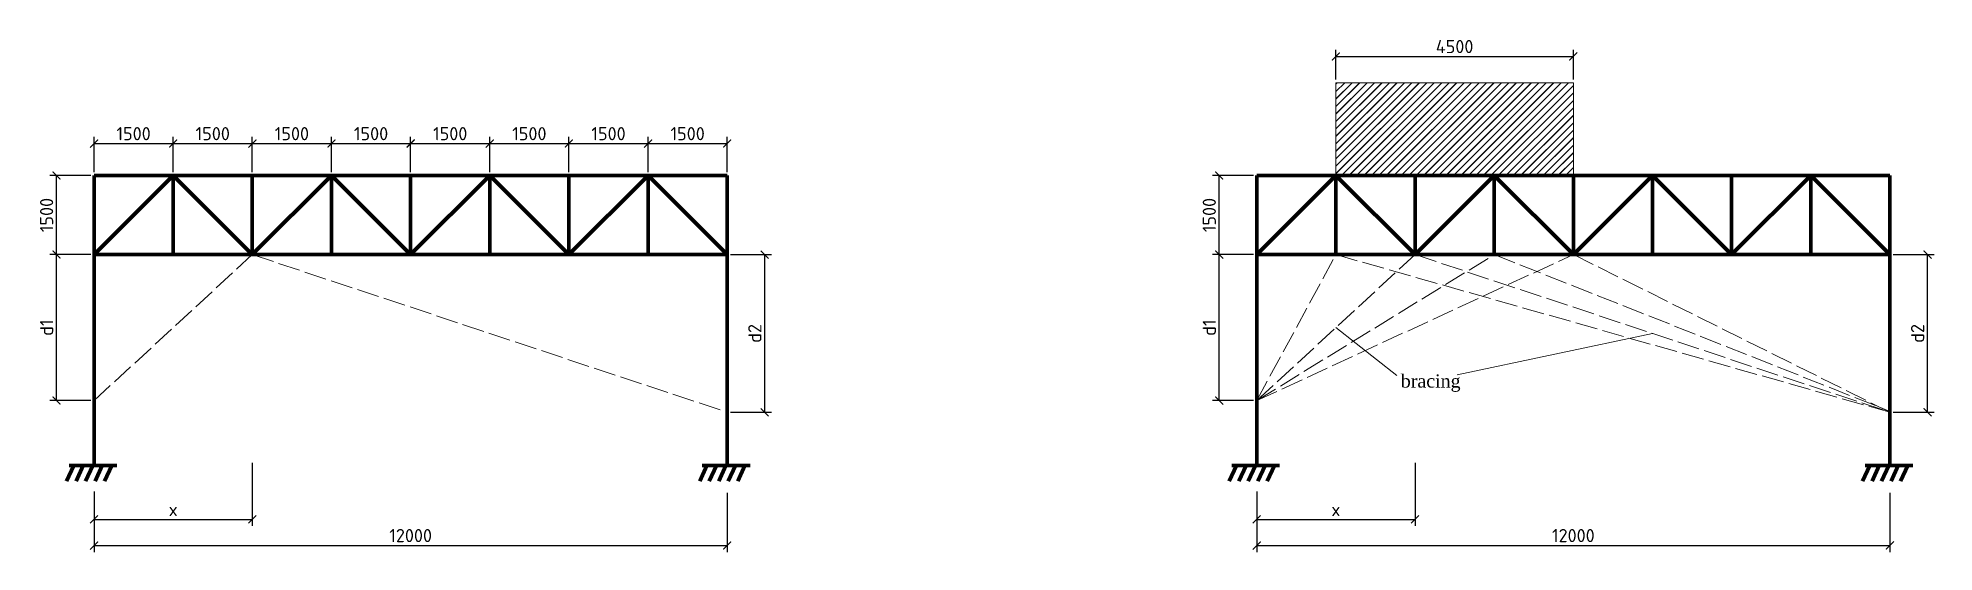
# Model space of a CAD drawing. Header units: millimetres. Extents: x 0 to 4970, y -594 to 1412.
# Drawn here: x 1634 to 1993.3, y 696 to 793.4 of the extents above; entities that cross this region are included whole.
import ezdxf

# ---------------------------------------------------------------- set-up
doc = ezdxf.new("R2010")
doc.units = ezdxf.units.MM
doc.header["$LTSCALE"] = 0.35
doc.header["$PDMODE"] = 3
doc.linetypes.add('ACAD_ISO02W100', pattern=[15, 12, -3])
doc.layers.get('0').update_dxf_attribs({"lineweight": 50})
doc.layers.add('0.35', color=7, linetype='Continuous', lineweight=35)
doc.layers.add('Kich Thuoc', color=1, linetype='Continuous', lineweight=20)
doc.styles.get("Standard").update_dxf_attribs({"font": 'isocpeur.ttf'})
doc.styles.add('vNTNS', font='times.ttf')
doc.dimstyles.new('Dim100', dxfattribs={"dimtxt": 2.5, "dimasz": 1.5, "dimexe": 1.25, "dimexo": 0.625, "dimtad": 1, "dimlfac": 100, "dimtxsty": 'Standard', "dimblk": 'ARCHTICK', "dimcen": 2.5, "dimadec": 0, "dimazin": 0, "dimtfac": 1, "dimtmove": 0, "dimatfit": 3, "dimfxl": 1, "dimarcsym": 0})

msp = doc.modelspace()

# ---------------------------------------------------------------- texts
at = {"layer": 'Kich Thuoc', "color": 0, "insert": (1892.272596, 729.669282), "char_height": 2.5, "width": 32.4552892, "attachment_point": 1, "style": 'vNTNS'}
msp.add_mtext('bracing', dxfattribs=at)

# ---------------------------------------------------------------- blocks, each defined once
blk = doc.blocks.new('_ArchTick')
at = {"color": 0, "linetype": 'ByBlock', "const_width": 0.15}
blk.add_lwpolyline([(-0.5, -0.5), (0.5, 0.5)], dxfattribs=at)
blk = doc.blocks.new('*D2465')
at = {"layer": 'Defpoints', "color": 0}
for p in [(1637.5, 767.37), (1644.62, 767.37), (1644.62, 752.37)]:
    blk.add_point(p, dxfattribs=at)
at = {"layer": 'Kich Thuoc', "color": 0, "lineweight": -2}
for p, q in [((1643.99, 767.37), (1636.25, 767.37)), ((1637.5, 752.37), (1637.5, 767.37)), ((1643.99, 752.37), (1636.25, 752.37))]:
    blk.add_line(p, q, dxfattribs=at)
at = {"layer": 'Kich Thuoc', "color": 0, "lineweight": -2, "xscale": 1.5, "yscale": 1.5, "zscale": 1.5}
for p, rotation in [((1637.5, 767.37), 90), ((1637.5, 752.37), 270)]:
    blk.add_blockref('_ArchTick', p, dxfattribs=dict(at, rotation=rotation))
at = {"layer": 'Kich Thuoc', "color": 0, "insert": (1635.63, 759.87), "char_height": 2.5, "attachment_point": 5, "rotation": 90}
blk.add_mtext('1500', dxfattribs=at)
blk = doc.blocks.new('*D2454')
at = {"layer": 'Defpoints', "color": 0}
for p in [(1644.62, 707.86), (1764.62, 707.86), (1764.62, 697.24)]:
    blk.add_point(p, dxfattribs=at)
at = {"layer": 'Kich Thuoc', "color": 0, "lineweight": -2}
for p, q in [((1644.62, 707.23), (1644.62, 695.99)), ((1764.62, 707.23), (1764.62, 695.99)), ((1644.62, 697.24), (1764.62, 697.24))]:
    blk.add_line(p, q, dxfattribs=at)
at = {"layer": 'Kich Thuoc', "color": 0, "lineweight": -2, "xscale": 1.5, "yscale": 1.5, "zscale": 1.5, "rotation": 180}
blk.add_blockref('_ArchTick', (1644.62, 697.24), dxfattribs=at)
at = {"layer": 'Kich Thuoc', "color": 0, "lineweight": -2, "xscale": 1.5, "yscale": 1.5, "zscale": 1.5}
blk.add_blockref('_ArchTick', (1764.62, 697.24), dxfattribs=at)
at = {"layer": 'Kich Thuoc', "color": 0, "insert": (1704.62, 699.12), "char_height": 2.5, "attachment_point": 5}
blk.add_mtext('12000', dxfattribs=at)
blk = doc.blocks.new('*D2466')
at = {"layer": 'Defpoints', "color": 0}
for p in [(1659.62, 773.42), (1644.62, 767.37), (1659.62, 767.37)]:
    blk.add_point(p, dxfattribs=at)
at = {"layer": 'Kich Thuoc', "color": 0, "lineweight": -2}
for p, q in [((1644.62, 767.99), (1644.62, 774.67)), ((1644.62, 773.42), (1659.62, 773.42)), ((1659.62, 767.99), (1659.62, 774.67))]:
    blk.add_line(p, q, dxfattribs=at)
at = {"layer": 'Kich Thuoc', "color": 0, "lineweight": -2, "xscale": 1.5, "yscale": 1.5, "zscale": 1.5, "rotation": 180}
blk.add_blockref('_ArchTick', (1644.62, 773.42), dxfattribs=at)
at = {"layer": 'Kich Thuoc', "color": 0, "lineweight": -2, "xscale": 1.5, "yscale": 1.5, "zscale": 1.5}
blk.add_blockref('_ArchTick', (1659.62, 773.42), dxfattribs=at)
at = {"layer": 'Kich Thuoc', "color": 0, "insert": (1652.12, 775.29), "char_height": 2.5, "attachment_point": 5}
blk.add_mtext('1500', dxfattribs=at)
blk = doc.blocks.new('*D2455')
at = {"layer": 'Defpoints', "color": 0}
for p in [(1674.62, 773.42), (1659.62, 767.37), (1674.62, 767.37)]:
    blk.add_point(p, dxfattribs=at)
at = {"layer": 'Kich Thuoc', "color": 0, "lineweight": -2}
for p, q in [((1659.62, 767.99), (1659.62, 774.67)), ((1659.62, 773.42), (1674.62, 773.42)), ((1674.62, 767.99), (1674.62, 774.67))]:
    blk.add_line(p, q, dxfattribs=at)
at = {"layer": 'Kich Thuoc', "color": 0, "lineweight": -2, "xscale": 1.5, "yscale": 1.5, "zscale": 1.5, "rotation": 180}
blk.add_blockref('_ArchTick', (1659.62, 773.42), dxfattribs=at)
at = {"layer": 'Kich Thuoc', "color": 0, "lineweight": -2, "xscale": 1.5, "yscale": 1.5, "zscale": 1.5}
blk.add_blockref('_ArchTick', (1674.62, 773.42), dxfattribs=at)
at = {"layer": 'Kich Thuoc', "color": 0, "insert": (1667.12, 775.29), "char_height": 2.5, "attachment_point": 5}
blk.add_mtext('1500', dxfattribs=at)
blk = doc.blocks.new('*D2456')
at = {"layer": 'Defpoints', "color": 0}
for p in [(1689.62, 773.42), (1674.62, 767.37), (1689.62, 767.37)]:
    blk.add_point(p, dxfattribs=at)
at = {"layer": 'Kich Thuoc', "color": 0, "lineweight": -2}
for p, q in [((1674.62, 767.99), (1674.62, 774.67)), ((1674.62, 773.42), (1689.62, 773.42)), ((1689.62, 767.99), (1689.62, 774.67))]:
    blk.add_line(p, q, dxfattribs=at)
at = {"layer": 'Kich Thuoc', "color": 0, "lineweight": -2, "xscale": 1.5, "yscale": 1.5, "zscale": 1.5, "rotation": 180}
blk.add_blockref('_ArchTick', (1674.62, 773.42), dxfattribs=at)
at = {"layer": 'Kich Thuoc', "color": 0, "lineweight": -2, "xscale": 1.5, "yscale": 1.5, "zscale": 1.5}
blk.add_blockref('_ArchTick', (1689.62, 773.42), dxfattribs=at)
at = {"layer": 'Kich Thuoc', "color": 0, "insert": (1682.12, 775.29), "char_height": 2.5, "attachment_point": 5}
blk.add_mtext('1500', dxfattribs=at)
blk = doc.blocks.new('*D2457')
at = {"layer": 'Defpoints', "color": 0}
for p in [(1704.62, 773.42), (1689.62, 767.37), (1704.62, 767.37)]:
    blk.add_point(p, dxfattribs=at)
at = {"layer": 'Kich Thuoc', "color": 0, "lineweight": -2}
for p, q in [((1689.62, 767.99), (1689.62, 774.67)), ((1689.62, 773.42), (1704.62, 773.42)), ((1704.62, 767.99), (1704.62, 774.67))]:
    blk.add_line(p, q, dxfattribs=at)
at = {"layer": 'Kich Thuoc', "color": 0, "lineweight": -2, "xscale": 1.5, "yscale": 1.5, "zscale": 1.5, "rotation": 180}
blk.add_blockref('_ArchTick', (1689.62, 773.42), dxfattribs=at)
at = {"layer": 'Kich Thuoc', "color": 0, "lineweight": -2, "xscale": 1.5, "yscale": 1.5, "zscale": 1.5}
blk.add_blockref('_ArchTick', (1704.62, 773.42), dxfattribs=at)
at = {"layer": 'Kich Thuoc', "color": 0, "insert": (1697.12, 775.29), "char_height": 2.5, "attachment_point": 5}
blk.add_mtext('1500', dxfattribs=at)
blk = doc.blocks.new('*D2458')
at = {"layer": 'Defpoints', "color": 0}
for p in [(1719.62, 773.42), (1704.62, 767.37), (1719.62, 767.37)]:
    blk.add_point(p, dxfattribs=at)
at = {"layer": 'Kich Thuoc', "color": 0, "lineweight": -2}
for p, q in [((1704.62, 767.99), (1704.62, 774.67)), ((1704.62, 773.42), (1719.62, 773.42)), ((1719.62, 767.99), (1719.62, 774.67))]:
    blk.add_line(p, q, dxfattribs=at)
at = {"layer": 'Kich Thuoc', "color": 0, "lineweight": -2, "xscale": 1.5, "yscale": 1.5, "zscale": 1.5, "rotation": 180}
blk.add_blockref('_ArchTick', (1704.62, 773.42), dxfattribs=at)
at = {"layer": 'Kich Thuoc', "color": 0, "lineweight": -2, "xscale": 1.5, "yscale": 1.5, "zscale": 1.5}
blk.add_blockref('_ArchTick', (1719.62, 773.42), dxfattribs=at)
at = {"layer": 'Kich Thuoc', "color": 0, "insert": (1712.12, 775.29), "char_height": 2.5, "attachment_point": 5}
blk.add_mtext('1500', dxfattribs=at)
blk = doc.blocks.new('*D2459')
at = {"layer": 'Defpoints', "color": 0}
for p in [(1734.62, 773.42), (1719.62, 767.37), (1734.62, 767.37)]:
    blk.add_point(p, dxfattribs=at)
at = {"layer": 'Kich Thuoc', "color": 0, "lineweight": -2}
for p, q in [((1719.62, 767.99), (1719.62, 774.67)), ((1719.62, 773.42), (1734.62, 773.42)), ((1734.62, 767.99), (1734.62, 774.67))]:
    blk.add_line(p, q, dxfattribs=at)
at = {"layer": 'Kich Thuoc', "color": 0, "lineweight": -2, "xscale": 1.5, "yscale": 1.5, "zscale": 1.5, "rotation": 180}
blk.add_blockref('_ArchTick', (1719.62, 773.42), dxfattribs=at)
at = {"layer": 'Kich Thuoc', "color": 0, "lineweight": -2, "xscale": 1.5, "yscale": 1.5, "zscale": 1.5}
blk.add_blockref('_ArchTick', (1734.62, 773.42), dxfattribs=at)
at = {"layer": 'Kich Thuoc', "color": 0, "insert": (1727.12, 775.29), "char_height": 2.5, "attachment_point": 5}
blk.add_mtext('1500', dxfattribs=at)
blk = doc.blocks.new('*D2460')
at = {"layer": 'Defpoints', "color": 0}
for p in [(1749.62, 773.42), (1734.62, 767.37), (1749.62, 767.37)]:
    blk.add_point(p, dxfattribs=at)
at = {"layer": 'Kich Thuoc', "color": 0, "lineweight": -2}
for p, q in [((1734.62, 767.99), (1734.62, 774.67)), ((1734.62, 773.42), (1749.62, 773.42)), ((1749.62, 767.99), (1749.62, 774.67))]:
    blk.add_line(p, q, dxfattribs=at)
at = {"layer": 'Kich Thuoc', "color": 0, "lineweight": -2, "xscale": 1.5, "yscale": 1.5, "zscale": 1.5, "rotation": 180}
blk.add_blockref('_ArchTick', (1734.62, 773.42), dxfattribs=at)
at = {"layer": 'Kich Thuoc', "color": 0, "lineweight": -2, "xscale": 1.5, "yscale": 1.5, "zscale": 1.5}
blk.add_blockref('_ArchTick', (1749.62, 773.42), dxfattribs=at)
at = {"layer": 'Kich Thuoc', "color": 0, "insert": (1742.12, 775.29), "char_height": 2.5, "attachment_point": 5}
blk.add_mtext('1500', dxfattribs=at)
blk = doc.blocks.new('*D2461')
at = {"layer": 'Defpoints', "color": 0}
for p in [(1764.62, 773.42), (1749.62, 767.37), (1764.62, 767.37)]:
    blk.add_point(p, dxfattribs=at)
at = {"layer": 'Kich Thuoc', "color": 0, "lineweight": -2}
for p, q in [((1749.62, 767.99), (1749.62, 774.67)), ((1749.62, 773.42), (1764.62, 773.42)), ((1764.62, 767.99), (1764.62, 774.67))]:
    blk.add_line(p, q, dxfattribs=at)
at = {"layer": 'Kich Thuoc', "color": 0, "lineweight": -2, "xscale": 1.5, "yscale": 1.5, "zscale": 1.5, "rotation": 180}
blk.add_blockref('_ArchTick', (1749.62, 773.42), dxfattribs=at)
at = {"layer": 'Kich Thuoc', "color": 0, "lineweight": -2, "xscale": 1.5, "yscale": 1.5, "zscale": 1.5}
blk.add_blockref('_ArchTick', (1764.62, 773.42), dxfattribs=at)
at = {"layer": 'Kich Thuoc', "color": 0, "insert": (1757.12, 775.29), "char_height": 2.5, "attachment_point": 5}
blk.add_mtext('1500', dxfattribs=at)
blk = doc.blocks.new('*D2462')
at = {"layer": 'Defpoints', "color": 0}
for p in [(1637.5, 752.37), (1644.62, 752.37), (1644.62, 724.7)]:
    blk.add_point(p, dxfattribs=at)
at = {"layer": 'Kich Thuoc', "color": 0, "lineweight": -2}
for p, q in [((1643.99, 752.37), (1636.25, 752.37)), ((1637.5, 724.7), (1637.5, 752.37)), ((1643.99, 724.7), (1636.25, 724.7))]:
    blk.add_line(p, q, dxfattribs=at)
at = {"layer": 'Kich Thuoc', "color": 0, "lineweight": -2, "xscale": 1.5, "yscale": 1.5, "zscale": 1.5}
for p, rotation in [((1637.5, 752.37), 90), ((1637.5, 724.7), 270)]:
    blk.add_blockref('_ArchTick', p, dxfattribs=dict(at, rotation=rotation))
at = {"layer": 'Kich Thuoc', "color": 0, "insert": (1635.63, 738.53), "char_height": 2.5, "attachment_point": 5, "rotation": 90}
blk.add_mtext('d1', dxfattribs=at)
blk = doc.blocks.new('*D2463')
at = {"layer": 'Defpoints', "color": 0}
for p in [(1674.62, 713.55), (1644.62, 708.13), (1674.62, 702.19)]:
    blk.add_point(p, dxfattribs=at)
at = {"layer": 'Kich Thuoc', "color": 0, "lineweight": -2}
for p, q in [((1674.62, 712.92), (1674.62, 700.94)), ((1644.62, 707.5), (1644.62, 700.94)), ((1644.62, 702.19), (1674.62, 702.19))]:
    blk.add_line(p, q, dxfattribs=at)
at = {"layer": 'Kich Thuoc', "color": 0, "lineweight": -2, "xscale": 1.5, "yscale": 1.5, "zscale": 1.5, "rotation": 180}
blk.add_blockref('_ArchTick', (1644.62, 702.19), dxfattribs=at)
at = {"layer": 'Kich Thuoc', "color": 0, "lineweight": -2, "xscale": 1.5, "yscale": 1.5, "zscale": 1.5}
blk.add_blockref('_ArchTick', (1674.62, 702.19), dxfattribs=at)
at = {"layer": 'Kich Thuoc', "color": 0, "insert": (1659.62, 704.06), "char_height": 2.5, "attachment_point": 5}
blk.add_mtext('x', dxfattribs=at)
blk = doc.blocks.new('*D2464')
at = {"layer": 'Defpoints', "color": 0}
for p in [(1764.62, 752.37), (1771.73, 752.37), (1764.62, 722.49)]:
    blk.add_point(p, dxfattribs=at)
at = {"layer": 'Kich Thuoc', "color": 0, "lineweight": -2}
for p, q in [((1765.24, 752.37), (1772.98, 752.37)), ((1771.73, 722.49), (1771.73, 752.37)), ((1765.24, 722.49), (1772.98, 722.49))]:
    blk.add_line(p, q, dxfattribs=at)
at = {"layer": 'Kich Thuoc', "color": 0, "lineweight": -2, "xscale": 1.5, "yscale": 1.5, "zscale": 1.5}
for p, rotation in [((1771.73, 752.37), 90), ((1771.73, 722.49), 270)]:
    blk.add_blockref('_ArchTick', p, dxfattribs=dict(at, rotation=rotation))
at = {"layer": 'Kich Thuoc', "color": 0, "insert": (1769.85, 737.43), "char_height": 2.5, "attachment_point": 5, "rotation": 90}
blk.add_mtext('d2', dxfattribs=at)
blk = doc.blocks.new('*D2473')
at = {"layer": 'Defpoints', "color": 0}
for p in [(1857.86, 767.37), (1864.97, 767.37), (1864.97, 752.37)]:
    blk.add_point(p, dxfattribs=at)
at = {"layer": 'Kich Thuoc', "color": 0, "lineweight": -2}
for p, q in [((1864.35, 767.37), (1856.61, 767.37)), ((1857.86, 752.37), (1857.86, 767.37)), ((1864.35, 752.37), (1856.61, 752.37))]:
    blk.add_line(p, q, dxfattribs=at)
at = {"layer": 'Kich Thuoc', "color": 0, "lineweight": -2, "xscale": 1.5, "yscale": 1.5, "zscale": 1.5}
for p, rotation in [((1857.86, 767.37), 90), ((1857.86, 752.37), 270)]:
    blk.add_blockref('_ArchTick', p, dxfattribs=dict(at, rotation=rotation))
at = {"layer": 'Kich Thuoc', "color": 0, "insert": (1855.98, 759.87), "char_height": 2.5, "attachment_point": 5, "rotation": 90}
blk.add_mtext('1500', dxfattribs=at)
blk = doc.blocks.new('*D2468')
at = {"layer": 'Defpoints', "color": 0}
for p in [(1864.97, 707.86), (1984.97, 707.86), (1984.97, 697.24)]:
    blk.add_point(p, dxfattribs=at)
at = {"layer": 'Kich Thuoc', "color": 0, "lineweight": -2}
for p, q in [((1864.97, 707.23), (1864.97, 695.99)), ((1984.97, 707.23), (1984.97, 695.99)), ((1864.97, 697.24), (1984.97, 697.24))]:
    blk.add_line(p, q, dxfattribs=at)
at = {"layer": 'Kich Thuoc', "color": 0, "lineweight": -2, "xscale": 1.5, "yscale": 1.5, "zscale": 1.5, "rotation": 180}
blk.add_blockref('_ArchTick', (1864.97, 697.24), dxfattribs=at)
at = {"layer": 'Kich Thuoc', "color": 0, "lineweight": -2, "xscale": 1.5, "yscale": 1.5, "zscale": 1.5}
blk.add_blockref('_ArchTick', (1984.97, 697.24), dxfattribs=at)
at = {"layer": 'Kich Thuoc', "color": 0, "insert": (1924.97, 699.12), "char_height": 2.5, "attachment_point": 5}
blk.add_mtext('12000', dxfattribs=at)
blk = doc.blocks.new('*D2469')
at = {"layer": 'Defpoints', "color": 0}
for p in [(1857.86, 752.37), (1864.97, 752.37), (1864.97, 724.7)]:
    blk.add_point(p, dxfattribs=at)
at = {"layer": 'Kich Thuoc', "color": 0, "lineweight": -2}
for p, q in [((1864.35, 752.37), (1856.61, 752.37)), ((1857.86, 724.7), (1857.86, 752.37)), ((1864.35, 724.7), (1856.61, 724.7))]:
    blk.add_line(p, q, dxfattribs=at)
at = {"layer": 'Kich Thuoc', "color": 0, "lineweight": -2, "xscale": 1.5, "yscale": 1.5, "zscale": 1.5}
for p, rotation in [((1857.86, 752.37), 90), ((1857.86, 724.7), 270)]:
    blk.add_blockref('_ArchTick', p, dxfattribs=dict(at, rotation=rotation))
at = {"layer": 'Kich Thuoc', "color": 0, "insert": (1855.98, 738.53), "char_height": 2.5, "attachment_point": 5, "rotation": 90}
blk.add_mtext('d1', dxfattribs=at)
blk = doc.blocks.new('*D2470')
at = {"layer": 'Defpoints', "color": 0}
for p in [(1894.97, 713.55), (1864.97, 708.13), (1894.97, 702.19)]:
    blk.add_point(p, dxfattribs=at)
at = {"layer": 'Kich Thuoc', "color": 0, "lineweight": -2}
for p, q in [((1894.97, 712.92), (1894.97, 700.94)), ((1864.97, 707.5), (1864.97, 700.94)), ((1864.97, 702.19), (1894.97, 702.19))]:
    blk.add_line(p, q, dxfattribs=at)
at = {"layer": 'Kich Thuoc', "color": 0, "lineweight": -2, "xscale": 1.5, "yscale": 1.5, "zscale": 1.5, "rotation": 180}
blk.add_blockref('_ArchTick', (1864.97, 702.19), dxfattribs=at)
at = {"layer": 'Kich Thuoc', "color": 0, "lineweight": -2, "xscale": 1.5, "yscale": 1.5, "zscale": 1.5}
blk.add_blockref('_ArchTick', (1894.97, 702.19), dxfattribs=at)
at = {"layer": 'Kich Thuoc', "color": 0, "insert": (1879.97, 704.06), "char_height": 2.5, "attachment_point": 5}
blk.add_mtext('x', dxfattribs=at)
blk = doc.blocks.new('*D2471')
at = {"layer": 'Defpoints', "color": 0}
for p in [(1984.97, 752.37), (1992.09, 752.37), (1984.97, 722.49)]:
    blk.add_point(p, dxfattribs=at)
at = {"layer": 'Kich Thuoc', "color": 0, "lineweight": -2}
for p, q in [((1985.6, 752.37), (1993.34, 752.37)), ((1992.09, 722.49), (1992.09, 752.37)), ((1985.6, 722.49), (1993.34, 722.49))]:
    blk.add_line(p, q, dxfattribs=at)
at = {"layer": 'Kich Thuoc', "color": 0, "lineweight": -2, "xscale": 1.5, "yscale": 1.5, "zscale": 1.5}
for p, rotation in [((1992.09, 752.37), 90), ((1992.09, 722.49), 270)]:
    blk.add_blockref('_ArchTick', p, dxfattribs=dict(at, rotation=rotation))
at = {"layer": 'Kich Thuoc', "color": 0, "insert": (1990.21, 737.43), "char_height": 2.5, "attachment_point": 5, "rotation": 90}
blk.add_mtext('d2', dxfattribs=at)
blk = doc.blocks.new('*D2472')
at = {"layer": 'Defpoints', "color": 0}
for p in [(1924.97, 789.92), (1879.97, 784.94), (1924.97, 784.94)]:
    blk.add_point(p, dxfattribs=at)
at = {"layer": 'Kich Thuoc', "color": 0, "lineweight": -2}
for p, q in [((1879.97, 785.56), (1879.97, 791.17)), ((1924.97, 785.56), (1924.97, 791.17)), ((1879.97, 789.92), (1924.97, 789.92))]:
    blk.add_line(p, q, dxfattribs=at)
at = {"layer": 'Kich Thuoc', "color": 0, "lineweight": -2, "xscale": 1.5, "yscale": 1.5, "zscale": 1.5, "rotation": 180}
blk.add_blockref('_ArchTick', (1879.97, 789.92), dxfattribs=at)
at = {"layer": 'Kich Thuoc', "color": 0, "lineweight": -2, "xscale": 1.5, "yscale": 1.5, "zscale": 1.5}
blk.add_blockref('_ArchTick', (1924.97, 789.92), dxfattribs=at)
at = {"layer": 'Kich Thuoc', "color": 0, "insert": (1902.47, 791.8), "char_height": 2.5, "attachment_point": 5}
blk.add_mtext('4500', dxfattribs=at)

# ---------------------------------------------------------------- dimensions: what is measured, and where the dimension line sits
at = {"layer": 'Kich Thuoc', "color": 0}
for base, p1, p2, picture, middle in [((1924.971841, 789.920233), (1879.971841, 784.938581), (1924.971841, 784.938581), '*D2472', (1902.471841, 791.795233)), ((1659.615422, 773.4192), (1644.615422, 767.36891), (1659.615422, 767.36891), '*D2466', (1652.115422, 775.2942)), ((1674.615422, 773.4192), (1659.615422, 767.36891), (1674.615422, 767.36891), '*D2455', (1667.115422, 775.2942)), ((1689.615422, 773.4192), (1674.615422, 767.36891), (1689.615422, 767.36891), '*D2456', (1682.115422, 775.2942)), ((1704.615422, 773.4192), (1689.615422, 767.36891), (1704.615422, 767.36891), '*D2457', (1697.115422, 775.2942)), ((1719.615422, 773.4192), (1704.615422, 767.36891), (1719.615422, 767.36891), '*D2458', (1712.115422, 775.2942)), ((1734.615422, 773.4192), (1719.615422, 767.36891), (1734.615422, 767.36891), '*D2459', (1727.115422, 775.2942)), ((1749.615422, 773.4192), (1734.615422, 767.36891), (1749.615422, 767.36891), '*D2460', (1742.115422, 775.2942)), ((1764.615422, 773.4192), (1749.615422, 767.36891), (1764.615422, 767.36891), '*D2461', (1757.115422, 775.2942)), ((1764.615422, 697.241784), (1644.615422, 707.85607), (1764.615422, 707.85607), '*D2454', (1704.615422, 699.116784)), ((1984.971841, 697.241784), (1864.971841, 707.85607), (1984.971841, 707.85607), '*D2468', (1924.971841, 699.116784))]:
    dim = msp.add_linear_dim(base=base, p1=p1, p2=p2, dimstyle='Dim100', dxfattribs=at)
    dim.commit()
    dim.dimension.update_dxf_attribs({"geometry": picture, "text_midpoint": middle})
for base, p1, p2, picture, middle in [((1637.502026, 767.36891), (1644.615422, 752.36891), (1644.615422, 767.36891), '*D2465', (1635.627026, 759.86891)), ((1857.858444, 767.36891), (1864.971841, 752.36891), (1864.971841, 767.36891), '*D2473', (1855.983444, 759.86891))]:
    dim = msp.add_linear_dim(base=base, p1=p1, p2=p2, angle=90, dimstyle='Dim100', dxfattribs=at)
    dim.commit()
    dim.dimension.update_dxf_attribs({"geometry": picture, "text_midpoint": middle})
for base, p1, p2, text, picture, middle in [((1637.502026, 752.36891), (1644.615422, 724.69752), (1644.615422, 752.36891), 'd1', '*D2462', (1635.627026, 738.533215)), ((1771.728819, 752.36891), (1764.615422, 722.487752), (1764.615422, 752.36891), 'd2', '*D2464', (1769.853819, 737.428331)), ((1857.858444, 752.36891), (1864.971841, 724.69752), (1864.971841, 752.36891), 'd1', '*D2469', (1855.983444, 738.533215)), ((1992.085237, 752.36891), (1984.971841, 722.487752), (1984.971841, 752.36891), 'd2', '*D2471', (1990.210237, 737.428331))]:
    dim = msp.add_linear_dim(base=base, p1=p1, p2=p2, angle=90, text=text, dimstyle='Dim100', dxfattribs=at)
    dim.commit()
    dim.dimension.update_dxf_attribs({"geometry": picture, "text_midpoint": middle})
for base, p1, p2, picture, middle in [((1674.615422, 702.186882), (1644.615422, 708.126378), (1674.615422, 713.54836), '*D2463', (1659.615422, 704.061882)), ((1894.971841, 702.186882), (1864.971841, 708.126378), (1894.971841, 713.54836), '*D2470', (1879.971841, 704.061882))]:
    dim = msp.add_linear_dim(base=base, p1=p1, p2=p2, text='x', dimstyle='Dim100', dxfattribs=at)
    dim.commit()
    dim.dimension.update_dxf_attribs({"geometry": picture, "text_midpoint": middle})

# ---------------------------------------------------------------- hatches: boundary and pattern name
at = {"layer": 'Kich Thuoc'}
h = msp.add_hatch(dxfattribs=at)
h.set_pattern_fill('JIS_LC_20', color=0, scale=0.05, style=0)
h.set_pattern_definition([(45, (457.4728, 0), (-0.7071068, 0.7071068), []), (45, (457.4928, 0), (-0.7071068, 0.7071068), [])])
h.paths.add_polyline_path([(1924.971841, 784.938581), (1879.971841, 784.938581), (1879.971841, 767.36891), (1924.971841, 767.36891)])

# ---------------------------------------------------------------- linework, layer by layer
at = {"layer": '0.35', "color": 0, "lineweight": 200}
for p, q in [((1644.615422, 752.36891), (1644.615422, 767.36891)), ((1644.615422, 767.36891), (1764.615422, 767.36891)), ((1644.615422, 752.36891), (1659.615422, 767.36891)), ((1659.615422, 752.36891), (1659.615422, 767.36891)), ((1659.615422, 767.36891), (1674.615422, 752.36891)), ((1674.615422, 752.36891), (1674.615422, 767.36891)), ((1674.615422, 752.36891), (1689.615422, 767.36891)), ((1689.615422, 752.36891), (1689.615422, 767.36891)), ((1689.615422, 767.36891), (1704.615422, 752.36891)), ((1704.615422, 752.36891), (1704.615422, 767.36891)), ((1704.615422, 752.36891), (1719.615422, 767.36891)), ((1719.615422, 752.36891), (1719.615422, 767.36891)), ((1719.615422, 767.36891), (1734.615422, 752.36891)), ((1734.615422, 752.36891), (1734.615422, 767.36891)), ((1734.615422, 752.36891), (1749.615422, 767.36891)), ((1749.615422, 752.36891), (1749.615422, 767.36891)), ((1749.615422, 767.36891), (1764.615422, 752.36891)), ((1764.615422, 767.36891), (1764.615422, 712.36891)), ((1864.971841, 752.36891), (1864.971841, 767.36891)), ((1864.971841, 767.36891), (1984.971841, 767.36891)), ((1864.971841, 752.36891), (1879.971841, 767.36891)), ((1879.971841, 752.36891), (1879.971841, 767.36891)), ((1879.971841, 767.36891), (1894.971841, 752.36891)), ((1894.971841, 752.36891), (1894.971841, 767.36891)), ((1894.971841, 752.36891), (1909.971841, 767.36891)), ((1909.971841, 752.36891), (1909.971841, 767.36891)), ((1909.971841, 767.36891), (1924.971841, 752.36891)), ((1924.971841, 752.36891), (1924.971841, 767.36891)), ((1924.971841, 752.36891), (1939.971841, 767.36891)), ((1939.971841, 752.36891), (1939.971841, 767.36891)), ((1939.971841, 767.36891), (1954.971841, 752.36891)), ((1954.971841, 752.36891), (1954.971841, 767.36891)), ((1954.971841, 752.36891), (1969.971841, 767.36891)), ((1969.971841, 752.36891), (1969.971841, 767.36891)), ((1969.971841, 767.36891), (1984.971841, 752.36891)), ((1984.971841, 767.36891), (1984.971841, 712.36891)), ((1644.615422, 712.36891), (1644.615422, 752.36891)), ((1644.615422, 752.36891), (1764.615422, 752.36891)), ((1864.971841, 712.36891), (1864.971841, 752.36891)), ((1864.971841, 752.36891), (1984.971841, 752.36891)), ((1639.419441, 709.407313), (1640.781355, 712.36891)), ((1639.891055, 712.36891), (1648.957939, 712.36891)), ((1641.219441, 709.407313), (1642.581355, 712.36891)), ((1643.019441, 709.407313), (1644.381355, 712.36891)), ((1644.819441, 709.407313), (1646.181355, 712.36891)), ((1646.619441, 709.407313), (1647.981355, 712.36891)), ((1759.419441, 709.407313), (1760.781355, 712.36891)), ((1759.891055, 712.36891), (1768.957939, 712.36891)), ((1761.219441, 709.407313), (1762.581355, 712.36891)), ((1763.019441, 709.407313), (1764.381355, 712.36891)), ((1764.819441, 709.407313), (1766.181355, 712.36891)), ((1766.619441, 709.407313), (1767.981355, 712.36891)), ((1859.77586, 709.407313), (1861.137774, 712.36891)), ((1860.247474, 712.36891), (1869.314358, 712.36891)), ((1861.57586, 709.407313), (1862.937774, 712.36891)), ((1863.37586, 709.407313), (1864.737774, 712.36891)), ((1865.17586, 709.407313), (1866.537774, 712.36891)), ((1866.97586, 709.407313), (1868.337774, 712.36891)), ((1979.77586, 709.407313), (1981.137774, 712.36891)), ((1980.247474, 712.36891), (1989.314358, 712.36891)), ((1981.57586, 709.407313), (1982.937774, 712.36891)), ((1983.37586, 709.407313), (1984.737774, 712.36891)), ((1985.17586, 709.407313), (1986.537774, 712.36891)), ((1986.97586, 709.407313), (1988.337774, 712.36891))]:
    msp.add_line(p, q, dxfattribs=at)
at = {"layer": 'Kich Thuoc', "color": 0}
for p, q in [((1924.971841, 784.938581), (1879.971841, 784.938581)), ((1879.971841, 784.938581), (1879.971841, 767.36891)), ((1924.971841, 767.36891), (1924.971841, 784.938581)), ((1879.971841, 767.36891), (1924.971841, 767.36891)), ((1879.971841, 767.36891), (1924.971841, 767.36891)), ((1891.492702, 729.460896), (1879.971841, 738.533215)), ((1902.942184, 729.584216), (1939.971841, 737.428331))]:
    msp.add_line(p, q, dxfattribs=at)
at = {"layer": 'Kich Thuoc', "color": 0, "linetype": 'ACAD_ISO02W100'}
for p, q in [((1644.615422, 724.69752), (1674.615422, 752.36891)), ((1674.615422, 752.36891), (1764.615422, 722.487752)), ((1864.971841, 724.69752), (1894.971841, 752.36891)), ((1864.971841, 724.69752), (1879.971841, 752.36891)), ((1864.971841, 724.69752), (1909.971841, 752.36891)), ((1864.971841, 724.69752), (1924.971841, 752.36891)), ((1879.971841, 752.36891), (1984.971841, 722.487752)), ((1894.971841, 752.36891), (1984.971841, 722.487752)), ((1909.971841, 752.36891), (1984.971841, 722.664563)), ((1924.971841, 752.36891), (1984.971841, 722.487752))]:
    msp.add_line(p, q, dxfattribs=at)

msp.set_redraw_order([(e.dxf.handle, doc.entitydb.next_handle()) for e in msp.query("TEXT MTEXT ATTDEF DIMENSION ARC_DIMENSION")])  # texts and dimensions are drawn at this point

doc.saveas('drawing.dxf')
